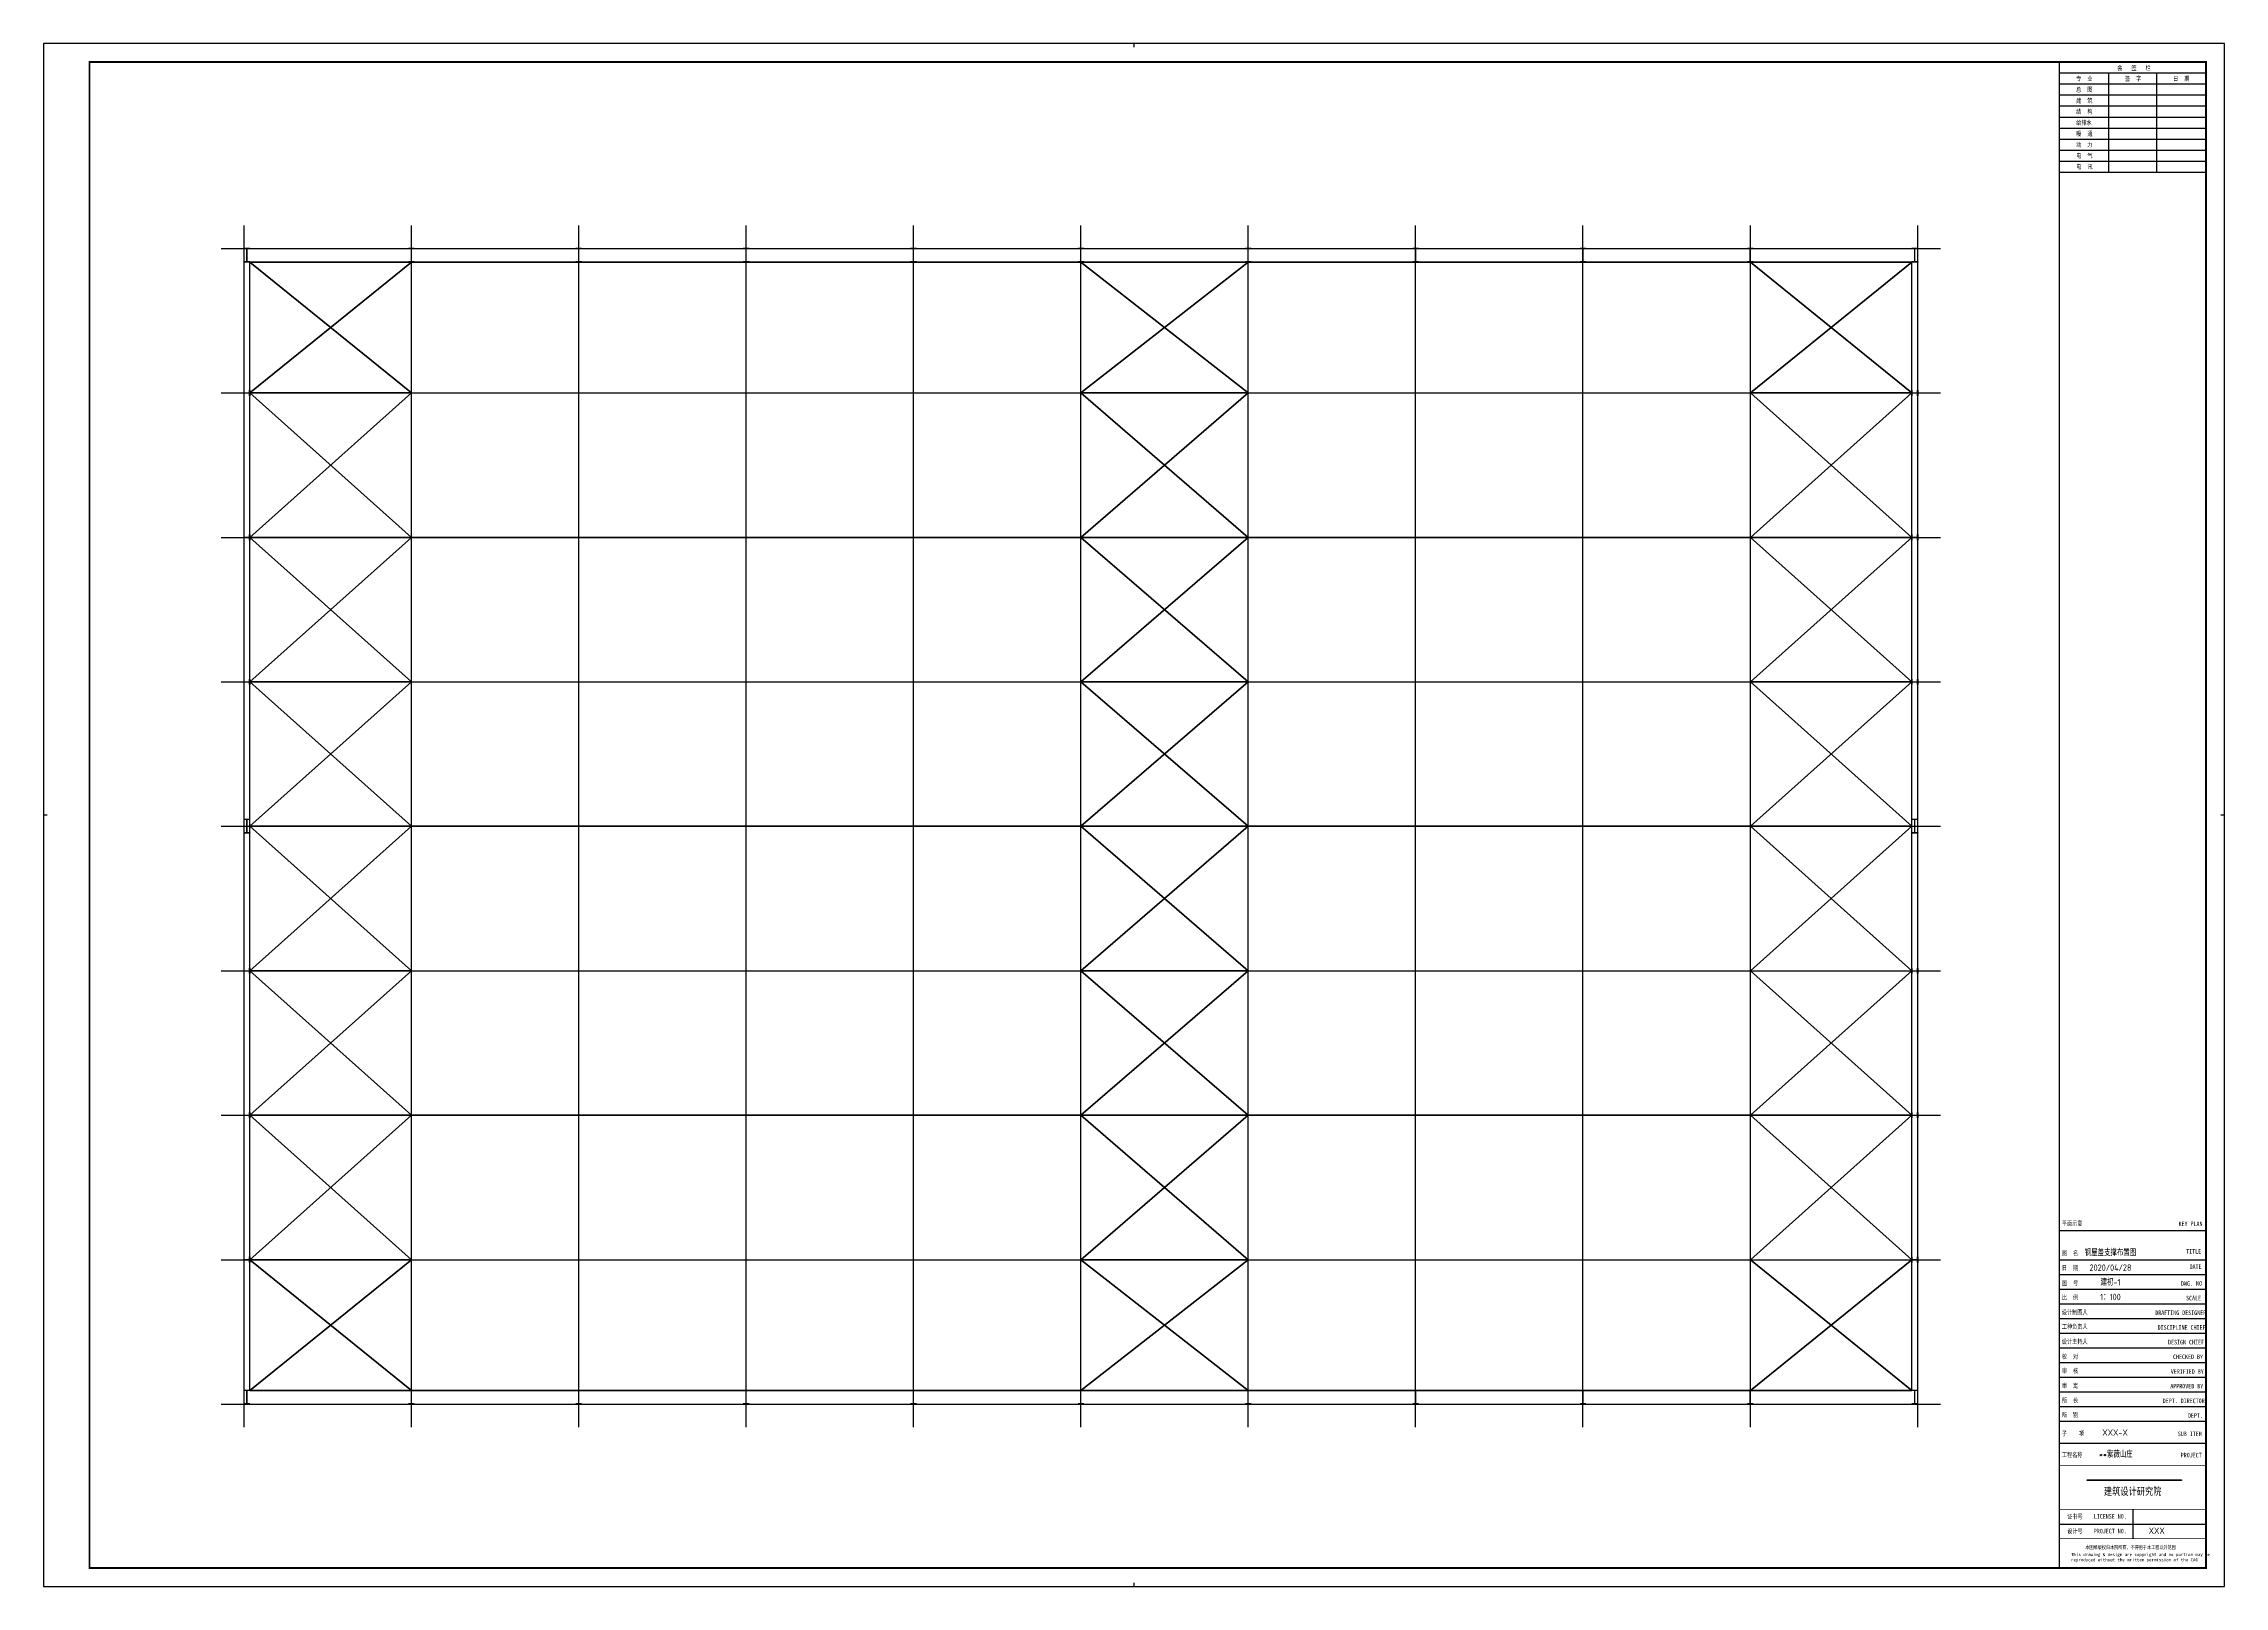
# Model space of a CAD drawing. Extents: x -9001 to 151288, y 75886 to 362543.
# Drawn here: x 56168 to 151288, y 222992 to 290272 of the extents above; entities that cross this region are included whole.
import ezdxf
from ezdxf.enums import TextEntityAlignment as Align

# ---------------------------------------------------------------- set-up
doc = ezdxf.new("R2010")
doc.units = 0
doc.header["$LTSCALE"] = 1000
doc.header["$MEASUREMENT"] = 0
doc.layers.add('DOTE', color=1, linetype='Continuous')
doc.layers.add('PUB_TITLE', color=4, linetype='Continuous')
doc.styles.get("Standard").update_dxf_attribs({"font": 'gbenor.shx', "bigfont": 'gbcbig.shx'})
doc.styles.add('图框', font='')
doc.styles.get('图框').set_extended_font_data('SimSun')

# ---------------------------------------------------------------- blocks, each defined once
blk = doc.blocks.new('$titleblk$00000167')
blk.add_hatch(color=256).paths.add_polyline_path([(-74.9, 58.1), (-74.9, 57.7), (-23.4, 57.7), (-23.4, 58.1)])
for p, q in [((-594.5, 839), (-594.5, 841)), ((-90, 825), (-10, 825)), ((-63, 771), (-63, 825)), ((-37, 825), (-37, 771)), ((-90, 819), (-10, 819)), ((-90, 813), (-10, 813)), ((-90, 807), (-10, 807)), ((-90, 801), (-10, 801)), ((-90, 795), (-10, 795)), ((-90, 789), (-10, 789)), ((-90, 783), (-10, 783)), ((-90, 777), (-10, 777)), ((-90, 771), (-10, 771)), ((-1187, 420.5), (-1189, 420.5)), ((0, 420.5), (-2, 420.5)), ((-90, 194), (-10, 194)), ((-90, 194), (-10, 194)), ((-90, 178), (-10, 178)), ((-90, 170), (-10, 170)), ((-90, 162), (-10, 162)), ((-90, 154), (-10, 154)), ((-90, 146), (-10, 146)), ((-90, 138), (-10, 138)), ((-90, 130), (-10, 130)), ((-90, 122), (-10, 122)), ((-90, 114), (-10, 114)), ((-90, 106), (-10, 106)), ((-90, 98), (-10, 98)), ((-90, 90), (-10, 90)), ((-90, 78), (-10, 78)), ((-50, 42), (-50, 26)), ((-90, 34), (-10, 34)), ((-594.5, 0), (-594.5, 2))]:
    blk.add_line(p, q)
for points in [[(-1189, 0), (0, 0), (0, 841), (-1189, 841)], [(-74.9, 58.1), (-23.4, 58.1), (-23.4, 57.7), (-74.9, 57.7)]]:
    blk.add_lwpolyline(points, close=True)
at = {"const_width": 1}
blk.add_lwpolyline([(-1164, 10), (-10, 10), (-10, 831), (-1164, 831)], close=True, dxfattribs=at)
for points, const_width in [([(-90, 831), (-90, 10)], 0.8), ([(-90, 831), (-90, 767)], 0.8), ([(-10, 767), (-10, 831), (-90, 831)], 0.8), ([(-90, 10), (-10, 10), (-10, 200)], 0.8), ([(-90, 66), (-10, 66)], 0.4), ([(-90, 42), (-10, 42)], 0.4), ([(-90, 26), (-10, 26)], 0.4)]:
    blk.add_lwpolyline(points, dxfattribs=dict(const_width=const_width))
at = {"style": '图框', "width": 0.8}
for s, height, p in [('专  业', 2.5, (-80.8, 820.7)), ('会   签   栏', 2.5, (-58.4, 826.5)), ('签  字', 2.5, (-54.2, 820.7)), ('日  期', 2.5, (-28, 820.7)), ('总  图', 2.5, (-80.8, 814.7)), ('建  筑', 2.5, (-80.8, 808.7)), ('结  构', 2.5, (-80.8, 802.7)), ('给排水', 2.5, (-80.8, 796.7)), ('动  力', 2.5, (-80.8, 784.7)), ('暖  通', 2.5, (-80.8, 790.7)), ('电  气', 2.5, (-80.8, 778.7)), ('电  讯', 2.5, (-80.8, 772.7)), ('平面示意', 2.5, (-88.6, 196.7)), ('KEY PLAN', 2.5, (-25, 196.4)), ('图  名', 2.5, (-88.6, 180.4)), ('TITLE', 2.5, (-20.8, 181.4)), ('图  号', 2.5, (-88.6, 164.1)), ('日  期', 2.5, (-88.6, 172.4)), ('DWG. NO', 2.5, (-23.6, 163.9)), ('DATE', 2.5, (-19, 173.1)), ('比  例', 2.5, (-88.6, 156.3)), ('SCALE', 2.5, (-20.9, 155.9)), ('设计制图人', 2.5, (-88.6, 148.2)), ('工种负责人', 2.5, (-88.6, 140.4)), ('DRAFTING DESIGNER', 2.5, (-37.7, 147.9)), ('设计主持人', 2.5, (-88.6, 132.2)), ('DISCIPLINE CHIEF', 2.5, (-36.4, 139.9)), ('DESIGN CHIEF', 2.5, (-30.7, 131.9)), ('校  对', 2.5, (-88.6, 124.1)), ('审  核', 2.5, (-88.6, 116.3)), ('CHECKED BY', 2.5, (-28, 123.9)), ('审  定', 2.5, (-88.6, 108.2)), ('APPROVED BY', 2.5, (-29.5, 107.9)), ('VERIFIED BY', 2.5, (-29.2, 115.9)), ('所  长', 2.5, (-88.6, 100.2)), ('所  别', 2.5, (-88.6, 92.3)), ('DEPT. DIRECTOR', 2.5, (-33.6, 99.9)), ('子    项', 2.5, (-88.6, 82.1)), ('SUB ITEM', 2.5, (-25.4, 81.9)), ('DEPT.', 2.5, (-19.9, 91.9)), ('工程名称', 2.5, (-88.6, 70.5)), ('PROJECT', 2.5, (-23.8, 70.3)), ('建筑设计研究院', 4, (-65.7, 49.8)), ('证书号', 2.5, (-85.7, 36.8)), ('LICENSE NO.', 2.5, (-71.2, 36.9)), ('设计号', 2.5, (-85.7, 28.9)), ('PROJECT NO.', 2.5, (-71.2, 28.9)), ('本图纸版权归本院所有，不得用于本工程以外范围', 2, (-75.8, 20.3))]:
    blk.add_text(s, height=height, dxfattribs=at).set_placement(p)
at = {"insert": (-83.6, 18.2), "char_height": 1.7, "width": 72.25, "attachment_point": 1, "style": '图框'}
blk.add_mtext('This drawing & design are copyright and no portion may be reproduced without the written permission of the CAG', dxfattribs=at)
at = {"flags": 4}
for tag, p in [('(扩展图名)', (-62.1, 184.1)), ('图名', (-62.1, 180.1)), ('图号', (-62.1, 164)), ('日期', (-62.1, 172)), ('比例', (-62.1, 156)), ('子项', (-59.6, 82.1)), ('工程名称', (-59.2, 70.2)), ('设计号', (-36.9, 28.6))]:
    blk.add_attdef(tag, text='', height=3.5, dxfattribs=at).set_placement(p, align=Align.CENTER)
for tag, p in [('设计人', (-64.8, 148.1)), ('负责人', (-64.7, 140.3)), ('主持人', (-64.7, 132.3)), ('校对人', (-64.3, 124.4)), ('审核人', (-64, 116.2)), ('审定人', (-64.2, 108)), ('所长', (-64.2, 99.8))]:
    blk.add_attdef(tag, p, '', height=3.5)

msp = doc.modelspace()

# ---------------------------------------------------------------- linework, layer by layer
at = {"color": 0}
for p, q in [((65161.6, 281339), (64911.6, 281339)), ((64911.6, 281339), (64911.6, 281329)), ((65161.6, 281329), (64911.6, 281329)), ((65161.6, 280749), (64911.6, 280749)), ((64911.6, 280749), (64911.6, 280739)), ((65161.6, 280739), (64911.6, 280739)), ((65161.6, 281339), (65161.6, 281329)), ((65161.6, 280749), (65161.6, 280739)), ((72336.6, 281339), (72086.6, 281339)), ((72086.6, 281339), (72086.6, 281329)), ((72336.6, 281329), (72086.6, 281329)), ((72336.6, 280749), (72086.6, 280749)), ((72086.6, 280749), (72086.6, 280739)), ((72336.6, 280739), (72086.6, 280739)), ((72336.6, 281339), (72336.6, 281329)), ((72336.6, 280749), (72336.6, 280739)), ((79636.6, 281339), (79386.6, 281339)), ((79386.6, 281339), (79386.6, 281329)), ((79636.6, 281329), (79386.6, 281329)), ((79636.6, 280749), (79386.6, 280749)), ((79386.6, 280749), (79386.6, 280739)), ((79636.6, 280739), (79386.6, 280739)), ((79636.6, 281339), (79636.6, 281329)), ((79636.6, 280749), (79636.6, 280739)), ((86936.6, 281339), (86686.6, 281339)), ((86686.6, 281339), (86686.6, 281329)), ((86936.6, 281329), (86686.6, 281329)), ((86936.6, 280749), (86686.6, 280749)), ((86686.6, 280749), (86686.6, 280739)), ((86936.6, 280739), (86686.6, 280739)), ((86936.6, 281339), (86936.6, 281329)), ((86936.6, 280749), (86936.6, 280739)), ((94236.6, 281339), (93986.6, 281339)), ((93986.6, 281339), (93986.6, 281329)), ((94236.6, 281329), (93986.6, 281329)), ((94236.6, 280749), (93986.6, 280749)), ((93986.6, 280749), (93986.6, 280739)), ((94236.6, 280739), (93986.6, 280739)), ((94236.6, 281339), (94236.6, 281329)), ((94236.6, 280749), (94236.6, 280739)), ((101536.6, 281339), (101286.6, 281339)), ((101286.6, 281339), (101286.6, 281329)), ((101536.6, 281329), (101286.6, 281329)), ((101536.6, 280749), (101286.6, 280749)), ((101286.6, 280749), (101286.6, 280739)), ((101536.6, 280739), (101286.6, 280739)), ((101536.6, 281339), (101536.6, 281329)), ((101536.6, 280749), (101536.6, 280739)), ((108836.6, 281339), (108586.6, 281339)), ((108586.6, 281339), (108586.6, 281329)), ((108836.6, 281329), (108586.6, 281329)), ((108836.6, 280749), (108586.6, 280749)), ((108586.6, 280749), (108586.6, 280739)), ((108836.6, 280739), (108586.6, 280739)), ((108836.6, 281339), (108836.6, 281329)), ((108836.6, 280749), (108836.6, 280739)), ((116136.6, 281339), (115886.6, 281339)), ((115886.6, 281339), (115886.6, 281329)), ((116136.6, 281329), (115886.6, 281329)), ((116136.6, 280749), (115886.6, 280749)), ((115886.6, 280749), (115886.6, 280739)), ((116136.6, 280739), (115886.6, 280739)), ((116136.6, 281339), (116136.6, 281329)), ((116136.6, 280749), (116136.6, 280739)), ((123436.6, 281339), (123186.6, 281339)), ((123186.6, 281339), (123186.6, 281329)), ((123436.6, 281329), (123186.6, 281329)), ((123436.6, 280749), (123186.6, 280749)), ((123186.6, 280749), (123186.6, 280739)), ((123436.6, 280739), (123186.6, 280739)), ((123436.6, 281339), (123436.6, 281329)), ((123436.6, 280749), (123436.6, 280739)), ((130736.6, 281339), (130486.6, 281339)), ((130486.6, 281339), (130486.6, 281329)), ((130736.6, 281329), (130486.6, 281329)), ((130736.6, 280749), (130486.6, 280749)), ((130486.6, 280749), (130486.6, 280739)), ((130736.6, 280739), (130486.6, 280739)), ((130736.6, 281339), (130736.6, 281329)), ((130736.6, 280749), (130736.6, 280739)), ((137911.6, 281339), (137661.6, 281339)), ((137661.6, 281339), (137661.6, 281329)), ((137911.6, 281329), (137661.6, 281329)), ((137911.6, 280749), (137661.6, 280749)), ((137661.6, 280749), (137661.6, 280739)), ((137911.6, 280739), (137661.6, 280739)), ((137911.6, 281339), (137911.6, 281329)), ((137911.6, 280749), (137911.6, 280739)), ((64911.6, 275159), (64921.6, 275159)), ((64911.6, 274919), (64921.6, 274919)), ((65151.6, 275159), (65161.6, 275159)), ((65151.6, 274919), (65151.6, 275159)), ((65161.6, 274919), (65151.6, 274919)), ((65161.6, 275159), (65161.6, 274919)), ((137661.6, 275159), (137671.6, 275159)), ((137661.6, 274919), (137671.6, 274919)), ((137901.6, 275159), (137911.6, 275159)), ((137901.6, 274919), (137901.6, 275159)), ((137911.6, 274919), (137901.6, 274919)), ((137911.6, 275159), (137911.6, 274919)), ((64911.6, 268859), (64921.6, 268859)), ((64911.6, 268619), (64921.6, 268619)), ((65151.6, 268859), (65161.6, 268859)), ((65151.6, 268619), (65151.6, 268859)), ((65161.6, 268619), (65151.6, 268619)), ((65161.6, 268859), (65161.6, 268619)), ((137661.6, 268859), (137671.6, 268859)), ((137661.6, 268619), (137671.6, 268619)), ((137901.6, 268859), (137911.6, 268859)), ((137901.6, 268619), (137901.6, 268859)), ((137911.6, 268619), (137901.6, 268619)), ((137911.6, 268859), (137911.6, 268619)), ((64911.6, 262559), (64921.6, 262559)), ((65151.6, 262559), (65161.6, 262559)), ((65151.6, 262319), (65151.6, 262559)), ((65161.6, 262559), (65161.6, 262319)), ((137661.6, 262559), (137671.6, 262559)), ((137901.6, 262559), (137911.6, 262559)), ((137901.6, 262319), (137901.6, 262559)), ((137911.6, 262559), (137911.6, 262319)), ((64911.6, 262319), (64921.6, 262319)), ((65161.6, 262319), (65151.6, 262319)), ((137661.6, 262319), (137671.6, 262319)), ((137911.6, 262319), (137901.6, 262319)), ((65161.6, 256439), (64911.6, 256439)), ((64911.6, 256439), (64911.6, 256429)), ((65161.6, 256429), (64911.6, 256429)), ((65161.6, 256439), (65161.6, 256429)), ((137911.6, 256439), (137661.6, 256439)), ((137661.6, 256439), (137661.6, 256429)), ((137911.6, 256429), (137661.6, 256429)), ((137911.6, 256439), (137911.6, 256429)), ((65161.6, 255849), (64911.6, 255849)), ((64911.6, 255849), (64911.6, 255839)), ((65161.6, 255839), (64911.6, 255839)), ((65161.6, 255849), (65161.6, 255839)), ((137911.6, 255849), (137661.6, 255849)), ((137661.6, 255849), (137661.6, 255839)), ((137911.6, 255839), (137661.6, 255839)), ((137911.6, 255849), (137911.6, 255839)), ((64911.6, 249959), (64921.6, 249959)), ((64911.6, 249719), (64921.6, 249719)), ((65151.6, 249959), (65161.6, 249959)), ((65151.6, 249719), (65151.6, 249959)), ((65161.6, 249719), (65151.6, 249719)), ((65161.6, 249959), (65161.6, 249719)), ((137661.6, 249959), (137671.6, 249959)), ((137661.6, 249719), (137671.6, 249719)), ((137901.6, 249959), (137911.6, 249959)), ((137901.6, 249719), (137901.6, 249959)), ((137911.6, 249719), (137901.6, 249719)), ((137911.6, 249959), (137911.6, 249719)), ((64911.6, 243659), (64921.6, 243659)), ((65151.6, 243659), (65161.6, 243659)), ((65151.6, 243419), (65151.6, 243659)), ((65161.6, 243659), (65161.6, 243419)), ((137661.6, 243659), (137671.6, 243659)), ((137901.6, 243659), (137911.6, 243659)), ((137901.6, 243419), (137901.6, 243659)), ((137911.6, 243659), (137911.6, 243419)), ((64911.6, 243419), (64921.6, 243419)), ((65161.6, 243419), (65151.6, 243419)), ((137661.6, 243419), (137671.6, 243419)), ((137911.6, 243419), (137901.6, 243419)), ((64911.6, 237359), (64921.6, 237359)), ((64911.6, 237119), (64921.6, 237119)), ((65151.6, 237359), (65161.6, 237359)), ((65151.6, 237119), (65151.6, 237359)), ((65161.6, 237119), (65151.6, 237119)), ((65161.6, 237359), (65161.6, 237119)), ((137661.6, 237359), (137671.6, 237359)), ((137661.6, 237119), (137671.6, 237119)), ((137901.6, 237359), (137911.6, 237359)), ((137901.6, 237119), (137901.6, 237359)), ((137911.6, 237119), (137901.6, 237119)), ((137911.6, 237359), (137911.6, 237119)), ((65161.6, 231539), (64911.6, 231539)), ((64911.6, 231539), (64911.6, 231529)), ((65161.6, 231529), (64911.6, 231529)), ((65161.6, 231539), (65161.6, 231529)), ((72336.6, 231539), (72086.6, 231539)), ((72086.6, 231539), (72086.6, 231529)), ((72336.6, 231529), (72086.6, 231529)), ((72336.6, 231539), (72336.6, 231529)), ((79636.6, 231539), (79386.6, 231539)), ((79386.6, 231539), (79386.6, 231529)), ((79636.6, 231529), (79386.6, 231529)), ((79636.6, 231539), (79636.6, 231529)), ((86936.6, 231539), (86686.6, 231539)), ((86686.6, 231539), (86686.6, 231529)), ((86936.6, 231529), (86686.6, 231529)), ((86936.6, 231539), (86936.6, 231529)), ((94236.6, 231539), (93986.6, 231539)), ((93986.6, 231539), (93986.6, 231529)), ((94236.6, 231529), (93986.6, 231529)), ((94236.6, 231539), (94236.6, 231529)), ((101536.6, 231539), (101286.6, 231539)), ((101286.6, 231539), (101286.6, 231529)), ((101536.6, 231529), (101286.6, 231529)), ((101536.6, 231539), (101536.6, 231529)), ((108836.6, 231539), (108586.6, 231539)), ((108586.6, 231539), (108586.6, 231529)), ((108836.6, 231529), (108586.6, 231529)), ((108836.6, 231539), (108836.6, 231529)), ((116136.6, 231539), (115886.6, 231539)), ((115886.6, 231539), (115886.6, 231529)), ((116136.6, 231529), (115886.6, 231529)), ((116136.6, 231539), (116136.6, 231529)), ((123436.6, 231539), (123186.6, 231539)), ((123186.6, 231539), (123186.6, 231529)), ((123436.6, 231529), (123186.6, 231529)), ((123436.6, 231539), (123436.6, 231529)), ((130736.6, 231539), (130486.6, 231539)), ((130486.6, 231539), (130486.6, 231529)), ((130736.6, 231529), (130486.6, 231529)), ((130736.6, 231539), (130736.6, 231529)), ((137911.6, 231539), (137661.6, 231539)), ((137661.6, 231539), (137661.6, 231529)), ((137911.6, 231529), (137661.6, 231529)), ((137786.6, 231539), (137786.6, 231529)), ((137911.6, 231539), (137911.6, 231529)), ((65161.6, 230949), (64911.6, 230949)), ((64911.6, 230949), (64911.6, 230939)), ((65161.6, 230939), (64911.6, 230939)), ((65161.6, 230949), (65161.6, 230939)), ((72336.6, 230949), (72086.6, 230949)), ((72086.6, 230949), (72086.6, 230939)), ((72336.6, 230939), (72086.6, 230939)), ((72336.6, 230949), (72336.6, 230939)), ((79636.6, 230949), (79386.6, 230949)), ((79386.6, 230949), (79386.6, 230939)), ((79636.6, 230939), (79386.6, 230939)), ((79636.6, 230949), (79636.6, 230939)), ((86936.6, 230949), (86686.6, 230949)), ((86686.6, 230949), (86686.6, 230939)), ((86936.6, 230939), (86686.6, 230939)), ((86936.6, 230949), (86936.6, 230939)), ((94236.6, 230949), (93986.6, 230949)), ((93986.6, 230949), (93986.6, 230939)), ((94236.6, 230939), (93986.6, 230939)), ((94236.6, 230949), (94236.6, 230939)), ((101536.6, 230949), (101286.6, 230949)), ((101286.6, 230949), (101286.6, 230939)), ((101536.6, 230939), (101286.6, 230939)), ((101536.6, 230949), (101536.6, 230939)), ((108836.6, 230949), (108586.6, 230949)), ((108586.6, 230949), (108586.6, 230939)), ((108836.6, 230939), (108586.6, 230939)), ((108836.6, 230949), (108836.6, 230939)), ((116136.6, 230949), (115886.6, 230949)), ((115886.6, 230949), (115886.6, 230939)), ((116136.6, 230939), (115886.6, 230939)), ((116136.6, 230949), (116136.6, 230939)), ((123436.6, 230949), (123186.6, 230949)), ((123186.6, 230949), (123186.6, 230939)), ((123436.6, 230939), (123186.6, 230939)), ((123436.6, 230949), (123436.6, 230939)), ((130736.6, 230949), (130486.6, 230949)), ((130486.6, 230949), (130486.6, 230939)), ((130736.6, 230939), (130486.6, 230939)), ((130736.6, 230949), (130736.6, 230939)), ((137911.6, 230949), (137661.6, 230949)), ((137661.6, 230949), (137661.6, 230939)), ((137911.6, 230939), (137661.6, 230939)), ((137786.6, 230949), (137786.6, 230939)), ((137911.6, 230949), (137911.6, 230939))]:
    msp.add_line(p, q, dxfattribs=at)
at = {"color": 150, "lineweight": 40}
for p, q in [((65161.6, 280739), (72211.6, 275039)), ((65161.6, 275039), (72211.6, 280739)), ((101411.6, 280739), (108711.6, 275039)), ((108711.6, 280739), (101411.6, 275039)), ((130611.6, 275039), (137661.6, 280739)), ((130611.6, 280739), (137661.6, 275039)), ((72211.6, 275039), (65161.6, 268739)), ((72211.6, 268739), (65161.6, 275039)), ((108711.6, 275039), (101411.6, 268739)), ((101411.6, 275039), (108711.6, 268739)), ((137661.6, 268739), (130611.6, 275039)), ((137661.6, 275039), (130611.6, 268739)), ((65161.6, 268739), (72211.6, 262439)), ((65161.6, 262439), (72211.6, 268739)), ((101411.6, 268739), (108711.6, 262439)), ((108711.6, 268739), (101411.6, 262439)), ((130611.6, 262439), (137661.6, 268739)), ((130611.6, 268739), (137661.6, 262439)), ((72211.6, 262439), (65161.6, 256139)), ((72211.6, 256139), (65161.6, 262439)), ((108711.6, 262439), (101411.6, 256139)), ((101411.6, 262439), (108711.6, 256139)), ((137661.6, 256139), (130611.6, 262439)), ((137661.6, 262439), (130611.6, 256139)), ((65161.6, 256139), (72211.6, 249839)), ((65161.6, 249839), (72211.6, 256139)), ((101411.6, 256139), (108711.6, 249839)), ((108711.6, 256139), (101411.6, 249839)), ((130611.6, 249839), (137661.6, 256139)), ((130611.6, 256139), (137661.6, 249839)), ((72211.6, 249839), (65161.6, 243539)), ((72211.6, 243539), (65161.6, 249839)), ((108711.6, 249839), (101411.6, 243539)), ((101411.6, 249839), (108711.6, 243539)), ((137661.6, 243539), (130611.6, 249839)), ((137661.6, 249839), (130611.6, 243539)), ((65161.6, 243539), (72211.6, 237239)), ((65161.6, 237239), (72211.6, 243539)), ((101411.6, 243539), (108711.6, 237239)), ((108711.6, 243539), (101411.6, 237239)), ((130611.6, 237239), (137661.6, 243539)), ((130611.6, 243539), (137661.6, 237239)), ((72211.6, 237239), (65161.6, 231539)), ((72211.6, 231539), (65161.6, 237239)), ((108711.6, 237239), (101411.6, 231539)), ((101411.6, 237239), (108711.6, 231539)), ((137661.6, 231539), (130611.6, 237239)), ((137661.6, 237239), (130611.6, 231539))]:
    msp.add_line(p, q, dxfattribs=at)
at = {"color": 2, "lineweight": 40}
for p, q in [((65161.6, 275039), (72211.6, 275039)), ((101411.6, 275039), (108711.6, 275039)), ((130611.6, 275039), (137661.6, 275039)), ((65161.6, 268739), (137661.6, 268739)), ((65161.6, 268739), (72211.6, 268739)), ((101411.6, 268739), (108711.6, 268739)), ((65161.6, 262439), (72211.6, 262439)), ((101411.6, 262439), (108711.6, 262439)), ((130611.6, 262439), (137661.6, 262439)), ((65161.6, 256139), (137661.6, 256139)), ((101411.6, 256139), (108711.6, 256139)), ((65161.6, 249839), (72211.6, 249839)), ((101411.6, 249839), (108711.6, 249839)), ((65161.6, 243539), (137661.6, 243539)), ((65161.6, 243539), (72211.6, 243539)), ((101411.6, 243539), (108711.6, 243539)), ((65161.6, 237239), (72211.6, 237239)), ((101411.6, 237239), (108711.6, 237239))]:
    msp.add_line(p, q, dxfattribs=at)
at = {"color": 2}
for p, q in [((130611.6, 268739), (137661.6, 268739)), ((65161.6, 256139), (72211.6, 256139)), ((130611.6, 256139), (137661.6, 256139)), ((130611.6, 249839), (137661.6, 249839)), ((130611.6, 243539), (137661.6, 243539)), ((130611.6, 237239), (137661.6, 237239))]:
    msp.add_line(p, q, dxfattribs=at)
at = {"layer": 'DOTE'}
for p, q in [((64911.6, 229939), (64911.6, 282339)), ((72211.6, 229939), (72211.6, 282339)), ((79511.6, 229939), (79511.6, 282339)), ((86811.6, 229939), (86811.6, 282339)), ((94111.6, 229939), (94111.6, 282339)), ((101411.6, 229939), (101411.6, 282339)), ((108711.6, 229939), (108711.6, 282339)), ((116011.6, 229939), (116011.6, 282339)), ((123311.6, 229939), (123311.6, 282339)), ((130611.6, 229939), (130611.6, 282339)), ((137911.6, 229939), (137911.6, 282339)), ((63911.6, 281339), (138911.6, 281339)), ((65036.6, 280739), (65036.6, 281339)), ((72211.6, 280739), (72211.6, 281339)), ((79511.6, 280739), (79511.6, 281339)), ((86811.6, 280739), (86811.6, 281339)), ((94111.6, 280739), (94111.6, 281339)), ((101411.6, 280739), (101411.6, 281339)), ((108711.6, 280739), (108711.6, 281339)), ((116011.6, 280739), (116011.6, 281339)), ((123311.6, 280739), (123311.6, 281339)), ((130611.6, 280739), (130611.6, 281339)), ((137786.6, 280739), (137786.6, 281339)), ((63911.6, 275039), (138911.6, 275039)), ((63911.6, 268739), (138911.6, 268739)), ((63911.6, 262439), (138911.6, 262439)), ((63911.6, 256139), (138911.6, 256139)), ((65036.6, 255839), (65036.6, 256439)), ((137786.6, 255839), (137786.6, 256439)), ((63911.6, 249839), (138911.6, 249839)), ((63911.6, 243539), (138911.6, 243539)), ((63911.6, 237239), (138911.6, 237239)), ((65036.6, 230939), (65036.6, 231539)), ((72211.6, 230939), (72211.6, 231539)), ((79511.6, 230939), (79511.6, 231539)), ((86811.6, 230939), (86811.6, 231539)), ((94111.6, 230939), (94111.6, 231539)), ((101411.6, 230939), (101411.6, 231539)), ((108711.6, 230939), (108711.6, 231539)), ((116011.6, 230939), (116011.6, 231539)), ((123311.6, 230939), (123311.6, 231539)), ((130611.6, 230939), (130611.6, 231539)), ((137786.6, 230939), (137786.6, 231539)), ((137911.6, 230939), (137911.6, 231539)), ((63911.6, 230939), (138911.6, 230939))]:
    msp.add_line(p, q, dxfattribs=at)
at = {"layer": 'DOTE', "color": 0}
for p, q in [((65033.6, 280749), (65033.6, 281329)), ((65039.6, 280749), (65039.6, 281329)), ((65161.6, 231539), (65161.6, 280739)), ((72208.6, 280749), (72208.6, 281329)), ((72214.6, 280749), (72214.6, 281329)), ((79508.6, 280749), (79508.6, 281329)), ((79514.6, 280749), (79514.6, 281329)), ((86808.6, 280749), (86808.6, 281329)), ((86814.6, 280749), (86814.6, 281329)), ((94108.6, 280749), (94108.6, 281329)), ((94114.6, 280749), (94114.6, 281329)), ((101408.6, 280749), (101408.6, 281329)), ((101414.6, 280749), (101414.6, 281329)), ((108708.6, 280749), (108708.6, 281329)), ((108714.6, 280749), (108714.6, 281329)), ((116008.6, 280749), (116008.6, 281329)), ((116014.6, 280749), (116014.6, 281329)), ((123308.6, 280749), (123308.6, 281329)), ((123314.6, 280749), (123314.6, 281329)), ((130608.6, 280749), (130608.6, 281329)), ((130614.6, 280749), (130614.6, 281329)), ((137661.6, 231539), (137661.6, 280739)), ((137783.6, 280749), (137783.6, 281329)), ((137789.6, 280749), (137789.6, 281329)), ((64921.6, 274919), (64921.6, 275159)), ((64921.6, 275042), (65151.6, 275042)), ((64921.6, 275036), (65151.6, 275036)), ((137671.6, 274919), (137671.6, 275159)), ((137671.6, 275042), (137901.6, 275042)), ((137671.6, 275036), (137901.6, 275036)), ((64921.6, 268619), (64921.6, 268859)), ((64921.6, 268742), (65151.6, 268742)), ((64921.6, 268736), (65151.6, 268736)), ((137671.6, 268619), (137671.6, 268859)), ((137671.6, 268742), (137901.6, 268742)), ((137671.6, 268736), (137901.6, 268736)), ((64921.6, 262319), (64921.6, 262559)), ((137671.6, 262319), (137671.6, 262559)), ((64921.6, 262442), (65151.6, 262442)), ((64921.6, 262436), (65151.6, 262436)), ((137671.6, 262442), (137901.6, 262442)), ((137671.6, 262436), (137901.6, 262436)), ((65033.6, 255849), (65033.6, 256429)), ((65039.6, 255849), (65039.6, 256429)), ((137783.6, 255849), (137783.6, 256429)), ((137789.6, 255849), (137789.6, 256429)), ((64921.6, 249719), (64921.6, 249959)), ((64921.6, 249842), (65151.6, 249842)), ((64921.6, 249836), (65151.6, 249836)), ((137671.6, 249719), (137671.6, 249959)), ((137671.6, 249842), (137901.6, 249842)), ((137671.6, 249836), (137901.6, 249836)), ((64921.6, 243419), (64921.6, 243659)), ((64921.6, 243542), (65151.6, 243542)), ((64921.6, 243536), (65151.6, 243536)), ((137671.6, 243419), (137671.6, 243659)), ((137671.6, 243542), (137901.6, 243542)), ((137671.6, 243536), (137901.6, 243536)), ((64921.6, 237119), (64921.6, 237359)), ((64921.6, 237242), (65151.6, 237242)), ((64921.6, 237236), (65151.6, 237236)), ((137671.6, 237119), (137671.6, 237359)), ((137671.6, 237242), (137901.6, 237242)), ((137671.6, 237236), (137901.6, 237236)), ((65033.6, 230949), (65033.6, 231529)), ((65039.6, 230949), (65039.6, 231529)), ((72208.6, 230949), (72208.6, 231529)), ((72214.6, 230949), (72214.6, 231529)), ((79508.6, 230949), (79508.6, 231529)), ((79514.6, 230949), (79514.6, 231529)), ((86808.6, 230949), (86808.6, 231529)), ((86814.6, 230949), (86814.6, 231529)), ((94108.6, 230949), (94108.6, 231529)), ((94114.6, 230949), (94114.6, 231529)), ((101408.6, 230949), (101408.6, 231529)), ((101414.6, 230949), (101414.6, 231529)), ((108708.6, 230949), (108708.6, 231529)), ((108714.6, 230949), (108714.6, 231529)), ((116008.6, 230949), (116008.6, 231529)), ((116014.6, 230949), (116014.6, 231529)), ((123308.6, 230949), (123308.6, 231529)), ((123314.6, 230949), (123314.6, 231529)), ((130608.6, 230949), (130608.6, 231529)), ((130614.6, 230949), (130614.6, 231529)), ((137783.6, 230949), (137783.6, 231529)), ((137789.6, 230949), (137789.6, 231529))]:
    msp.add_line(p, q, dxfattribs=at)
at = {"layer": 'DOTE', "color": 2, "lineweight": 40}
for p, q in [((65161.6, 280739), (137661.6, 280739)), ((65161.6, 231539), (137661.6, 231539))]:
    msp.add_line(p, q, dxfattribs=at)

# ---------------------------------------------------------------- block references
at = {"layer": 'PUB_TITLE', "xscale": 80, "yscale": 80, "zscale": 80}
msp.add_blockref('$titleblk$00000167', (151288.1, 222991.8), dxfattribs=at).add_auto_attribs({'比例': '1：100', '图号': '建初-1', '日期': '2020/04/28', '图名': '钢屋盖支撑布置图', '子项': 'XXX-X', '工程名称': '**紫薇山庄', '设计号': 'XXX'})

doc.saveas('drawing.dxf')
